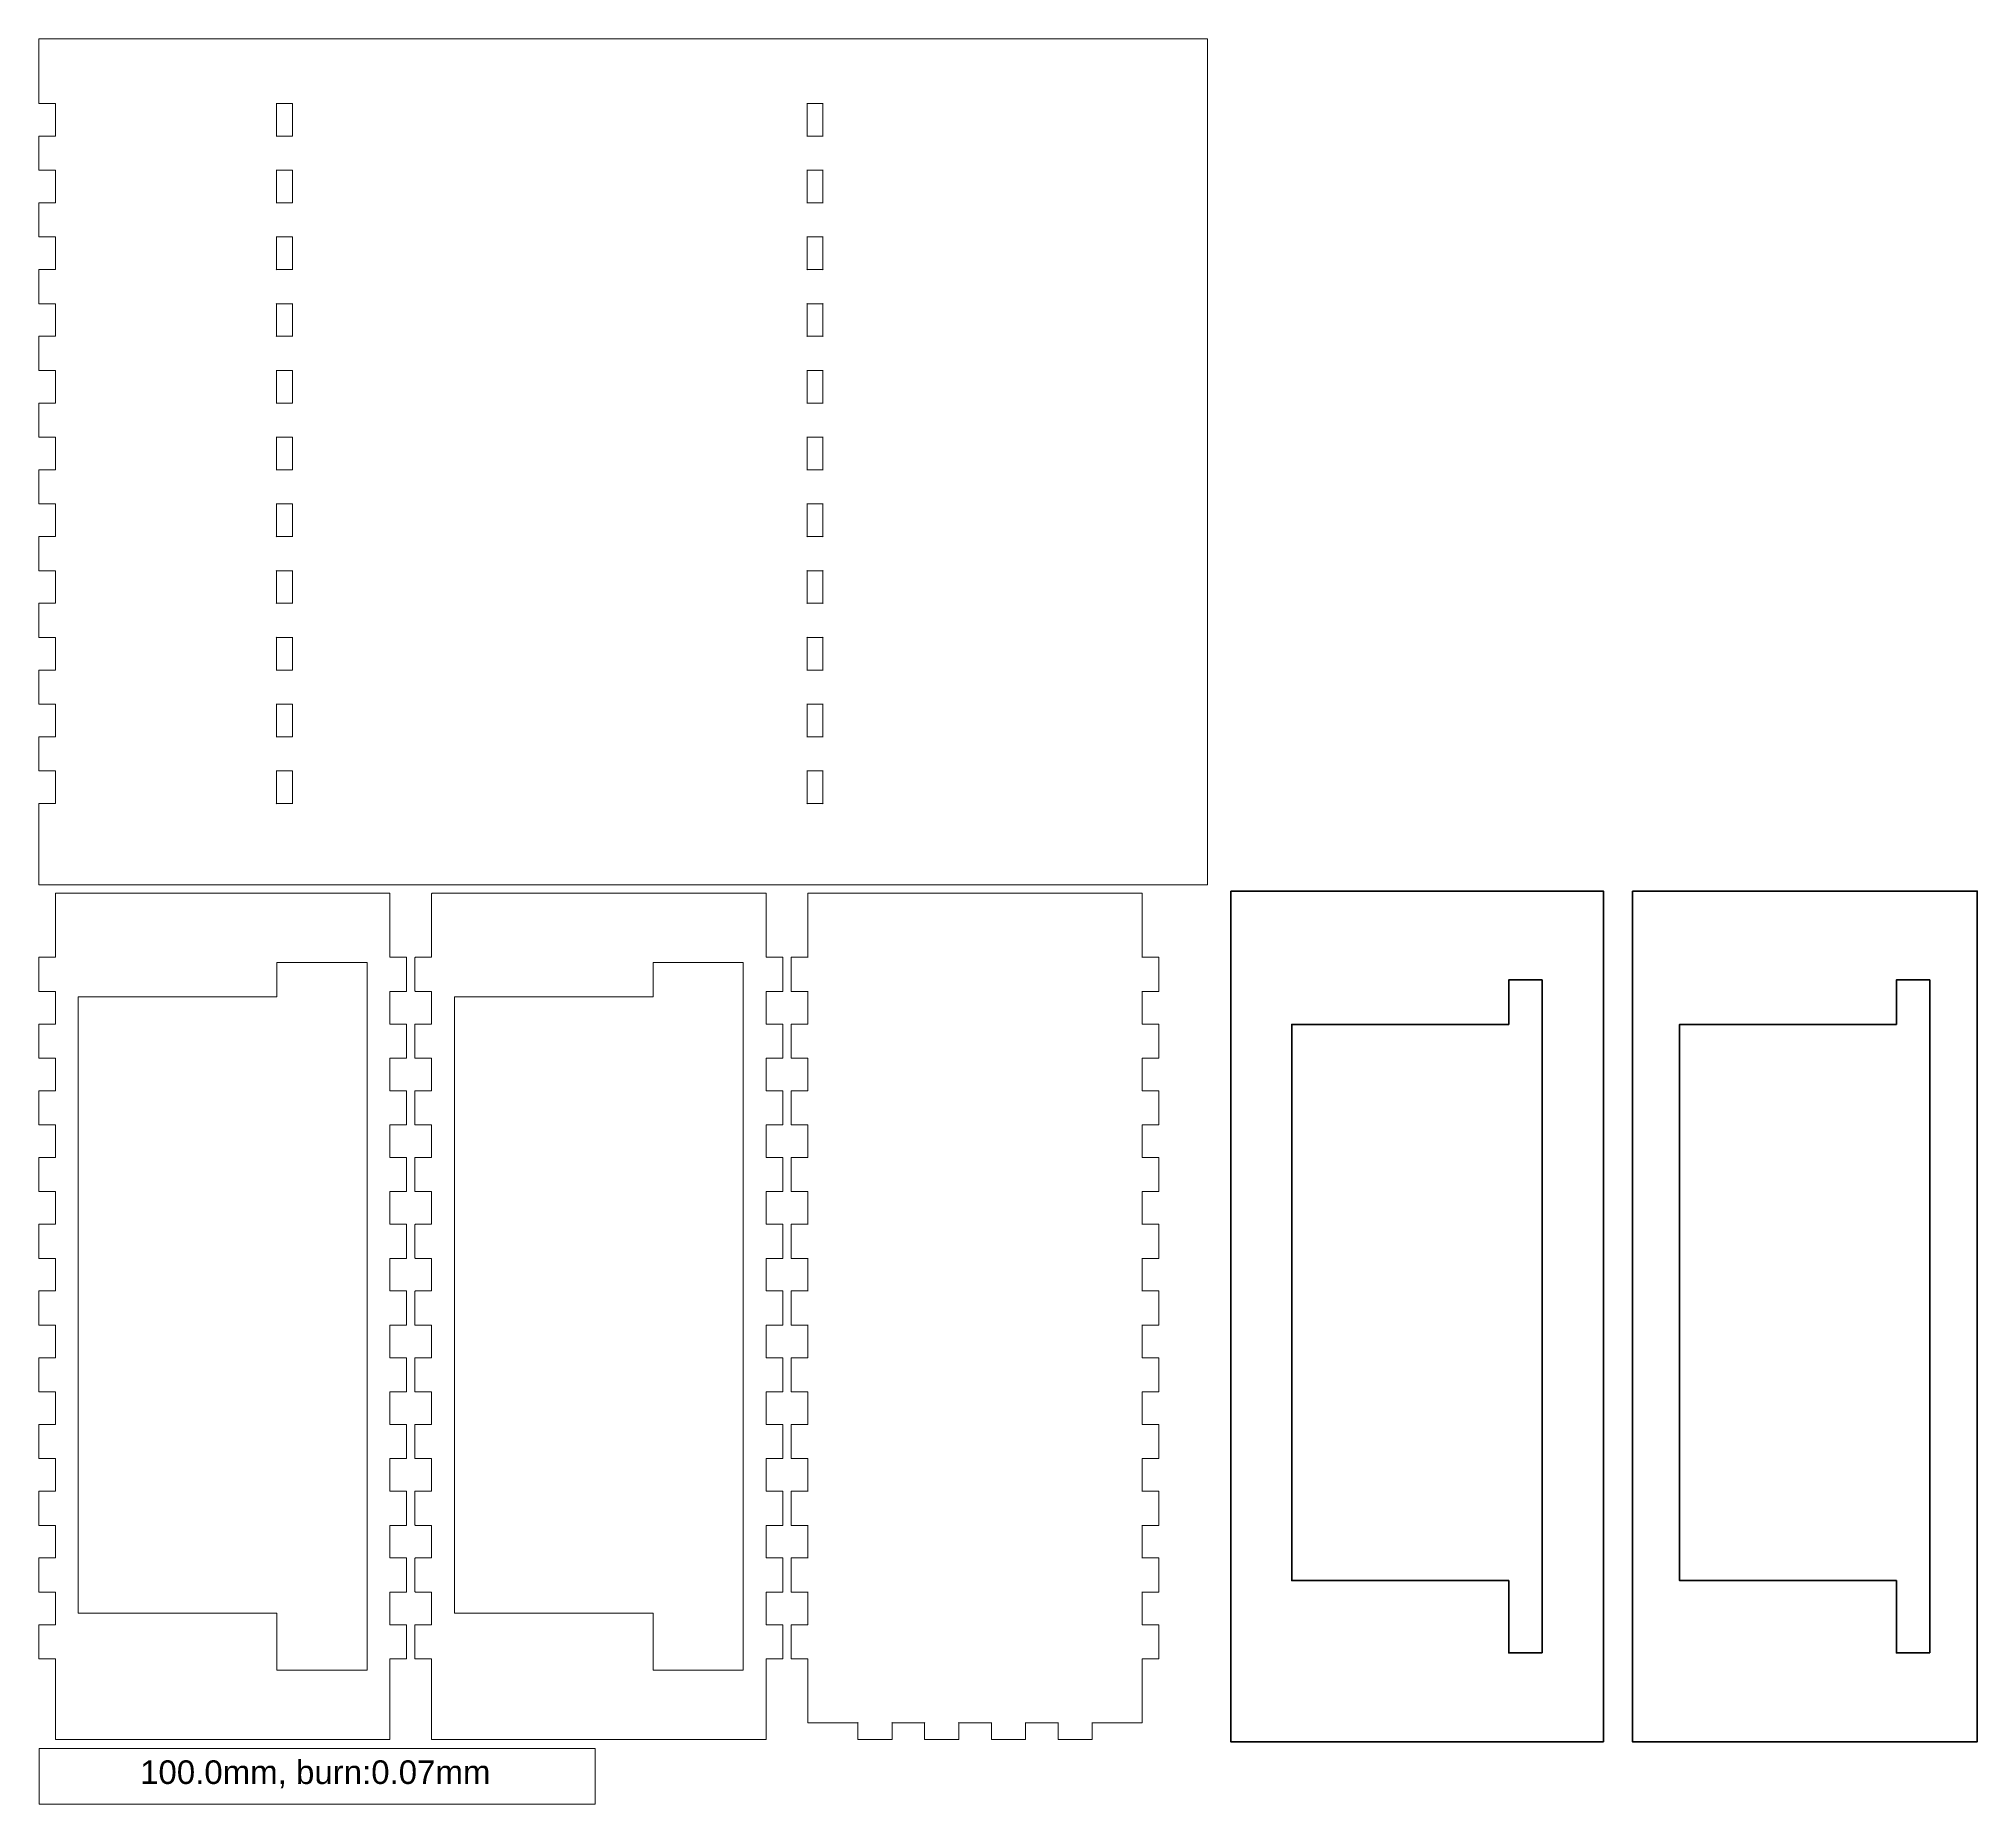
# Model space of a CAD drawing. Header units: millimetres. Extents: x 10 to 359, y 10 to 327.
import ezdxf

# ---------------------------------------------------------------- set-up
doc = ezdxf.new("R2010")
doc.units = ezdxf.units.MM
doc.header["$MEASUREMENT"] = 0
doc.layers.add('Layer 1', color=7, linetype='Continuous', lineweight=0)

# ---------------------------------------------------------------- blocks, each defined once
blk = doc.blocks.new('Block_0')
at = {"layer": 'Layer 1', "color": 18, "lineweight": 15, "true_color": 0x000000}
blk.add_open_spline([(10.07, 10), (10.07, 10), (110.07, 10), (110.07, 10), (110.07, 10), (110.07, 20), (110.07, 20), (110.07, 20), (10.07, 20), (10.07, 20), (10.07, 20), (10.07, 10), (10.07, 10)], degree=3, knots=[0, 0, 0, 0, 1, 1, 1, 2, 2, 2, 3, 3, 3, 4, 4, 4, 4], dxfattribs=at)
at = {"layer": 'Layer 1', "insert": (28.22, 12.85), "char_height": 0.2, "attachment_point": 7}
blk.add_mtext('\\C1;\\c255;\\FArial|b0|i0|c1;\\H4.248000;\\W1.000000;100.0mm, burn:0.07mm', dxfattribs=at)
blk = doc.blocks.new('Block_1')
at = {"layer": 'Layer 1', "color": 18, "lineweight": 15, "true_color": 0x000000}
blk.add_open_spline([(220.07, 327.42), (220.07, 327.42), (217.07, 327.42), (217.07, 327.42), (217.07, 327.42), (151.07, 327.42), (151.07, 327.42), (151.07, 327.42), (148.07, 327.42), (148.07, 327.42), (148.07, 327.42), (55.67, 327.42), (55.67, 327.42), (55.67, 327.42), (52.67, 327.42), (52.67, 327.42), (52.67, 327.42), (13.07, 327.42), (13.07, 327.42), (13.07, 327.42), (10.07, 327.42), (10.07, 327.42), (10.03, 327.42), (10, 327.39), (10, 327.35), (10, 327.35), (10, 315.85), (10, 315.85), (10, 315.81), (10.03, 315.78), (10.07, 315.78), (10.07, 315.78), (13, 315.78), (13, 315.78), (13, 315.78), (13, 309.92), (13, 309.92), (13, 309.92), (10.07, 309.92), (10.07, 309.92), (10.03, 309.92), (10, 309.89), (10, 309.85), (10, 309.85), (10, 303.85), (10, 303.85), (10, 303.81), (10.03, 303.78), (10.07, 303.78), (10.07, 303.78), (13, 303.78), (13, 303.78), (13, 303.78), (13, 297.92), (13, 297.92), (13, 297.92), (10.07, 297.92), (10.07, 297.92), (10.03, 297.92), (10, 297.89), (10, 297.85), (10, 297.85), (10, 291.85), (10, 291.85), (10, 291.81), (10.03, 291.78), (10.07, 291.78), (10.07, 291.78), (13, 291.78), (13, 291.78), (13, 291.78), (13, 285.92), (13, 285.92), (13, 285.92), (10.07, 285.92), (10.07, 285.92), (10.03, 285.92), (10, 285.89), (10, 285.85), (10, 285.85), (10, 279.85), (10, 279.85), (10, 279.81), (10.03, 279.78), (10.07, 279.78), (10.07, 279.78), (13, 279.78), (13, 279.78), (13, 279.78), (13, 273.92), (13, 273.92), (13, 273.92), (10.07, 273.92), (10.07, 273.92), (10.03, 273.92), (10, 273.89), (10, 273.85), (10, 273.85), (10, 267.85), (10, 267.85), (10, 267.81), (10.03, 267.78), (10.07, 267.78), (10.07, 267.78), (13, 267.78), (13, 267.78), (13, 267.78), (13, 261.92), (13, 261.92), (13, 261.92), (10.07, 261.92), (10.07, 261.92), (10.03, 261.92), (10, 261.89), (10, 261.85), (10, 261.85), (10, 255.85), (10, 255.85), (10, 255.81), (10.03, 255.78), (10.07, 255.78), (10.07, 255.78), (13, 255.78), (13, 255.78), (13, 255.78), (13, 249.92), (13, 249.92), (13, 249.92), (10.07, 249.92), (10.07, 249.92), (10.03, 249.92), (10, 249.89), (10, 249.85), (10, 249.85), (10, 243.85), (10, 243.85), (10, 243.81), (10.03, 243.78), (10.07, 243.78), (10.07, 243.78), (13, 243.78), (13, 243.78), (13, 243.78), (13, 237.92), (13, 237.92), (13, 237.92), (10.07, 237.92), (10.07, 237.92), (10.03, 237.92), (10, 237.89), (10, 237.85), (10, 237.85), (10, 231.85), (10, 231.85), (10, 231.81), (10.03, 231.78), (10.07, 231.78), (10.07, 231.78), (13, 231.78), (13, 231.78), (13, 231.78), (13, 225.92), (13, 225.92), (13, 225.92), (10.07, 225.92), (10.07, 225.92), (10.03, 225.92), (10, 225.89), (10, 225.85), (10, 225.85), (10, 219.85), (10, 219.85), (10, 219.81), (10.03, 219.78), (10.07, 219.78), (10.07, 219.78), (13, 219.78), (13, 219.78), (13, 219.78), (13, 213.92), (13, 213.92), (13, 213.92), (10.07, 213.92), (10.07, 213.92), (10.03, 213.92), (10, 213.89), (10, 213.85), (10, 213.85), (10, 207.85), (10, 207.85), (10, 207.81), (10.03, 207.78), (10.07, 207.78), (10.07, 207.78), (13, 207.78), (13, 207.78), (13, 207.78), (13, 201.92), (13, 201.92), (13, 201.92), (10.07, 201.92), (10.07, 201.92), (10.03, 201.92), (10, 201.89), (10, 201.85), (10, 201.85), (10, 195.85), (10, 195.85), (10, 195.81), (10.03, 195.78), (10.07, 195.78), (10.07, 195.78), (13, 195.78), (13, 195.78), (13, 195.78), (13, 189.92), (13, 189.92), (13, 189.92), (10.07, 189.92), (10.07, 189.92), (10.03, 189.92), (10, 189.89), (10, 189.85), (10, 189.85), (10, 183.81), (10, 183.81), (10, 183.81), (10, 178.35), (10, 178.35), (10, 178.35), (10, 175.28), (10, 175.28), (10, 175.28), (23.87, 175.28), (23.87, 175.28), (23.87, 175.28), (29.87, 175.28), (29.87, 175.28), (29.87, 175.28), (35.87, 175.28), (35.87, 175.28), (35.87, 175.28), (41.87, 175.28), (41.87, 175.28), (41.87, 175.28), (62.87, 175.28), (62.87, 175.28), (62.87, 175.28), (68.87, 175.28), (68.87, 175.28), (68.87, 175.28), (74.87, 175.28), (74.87, 175.28), (74.87, 175.28), (80.87, 175.28), (80.87, 175.28), (80.87, 175.28), (86.87, 175.28), (86.87, 175.28), (86.87, 175.28), (92.87, 175.28), (92.87, 175.28), (92.87, 175.28), (98.87, 175.28), (98.87, 175.28), (98.87, 175.28), (104.87, 175.28), (104.87, 175.28), (104.87, 175.28), (110.87, 175.28), (110.87, 175.28), (110.87, 175.28), (116.87, 175.28), (116.87, 175.28), (116.87, 175.28), (122.87, 175.28), (122.87, 175.28), (122.87, 175.28), (128.87, 175.28), (128.87, 175.28), (128.87, 175.28), (134.87, 175.28), (134.87, 175.28), (134.87, 175.28), (140.87, 175.28), (140.87, 175.28), (140.87, 175.28), (157.07, 175.28), (157.07, 175.28), (157.07, 175.28), (163.07, 175.28), (163.07, 175.28), (163.07, 175.28), (169.07, 175.28), (169.07, 175.28), (169.07, 175.28), (175.07, 175.28), (175.07, 175.28), (175.07, 175.28), (181.07, 175.28), (181.07, 175.28), (181.07, 175.28), (187.07, 175.28), (187.07, 175.28), (187.07, 175.28), (193.07, 175.28), (193.07, 175.28), (193.07, 175.28), (199.07, 175.28), (199.07, 175.28), (199.07, 175.28), (205.07, 175.28), (205.07, 175.28), (205.07, 175.28), (211.07, 175.28), (211.07, 175.28), (211.07, 175.28), (220.14, 175.28), (220.14, 175.28), (220.14, 175.28), (220.14, 178.35), (220.14, 178.35), (220.14, 178.35), (220.14, 183.81), (220.14, 183.81), (220.14, 183.81), (220.14, 189.85), (220.14, 189.85), (220.14, 189.85), (220.14, 195.85), (220.14, 195.85), (220.14, 195.85), (220.14, 201.85), (220.14, 201.85), (220.14, 201.85), (220.14, 207.85), (220.14, 207.85), (220.14, 207.85), (220.14, 213.85), (220.14, 213.85), (220.14, 213.85), (220.14, 219.85), (220.14, 219.85), (220.14, 219.85), (220.14, 225.85), (220.14, 225.85), (220.14, 225.85), (220.14, 231.85), (220.14, 231.85), (220.14, 231.85), (220.14, 237.85), (220.14, 237.85), (220.14, 237.85), (220.14, 243.85), (220.14, 243.85), (220.14, 243.85), (220.14, 249.85), (220.14, 249.85), (220.14, 249.85), (220.14, 255.85), (220.14, 255.85), (220.14, 255.85), (220.14, 261.85), (220.14, 261.85), (220.14, 261.85), (220.14, 267.85), (220.14, 267.85), (220.14, 267.85), (220.14, 273.85), (220.14, 273.85), (220.14, 273.85), (220.14, 279.85), (220.14, 279.85), (220.14, 279.85), (220.14, 285.85), (220.14, 285.85), (220.14, 285.85), (220.14, 291.85), (220.14, 291.85), (220.14, 291.85), (220.14, 297.85), (220.14, 297.85), (220.14, 297.85), (220.14, 303.85), (220.14, 303.85), (220.14, 303.85), (220.14, 309.85), (220.14, 309.85), (220.14, 309.85), (220.14, 315.85), (220.14, 315.85), (220.14, 315.85), (220.14, 321.08), (220.14, 321.08), (220.14, 321.08), (220.14, 327.35), (220.14, 327.35), (220.14, 327.39), (220.11, 327.42), (220.07, 327.42)], degree=3, knots=[0, 0, 0, 0, 1, 1, 1, 2, 2, 2, 3, 3, 3, 4, 4, 4, 5, 5, 5, 6, 6, 6, 7, 7, 7, 8, 8, 8, 9, 9, 9, 10, 10, 10, 11, 11, 11, 12, 12, 12, 13, 13, 13, 14, 14, 14, 15, 15, 15, 16, 16, 16, 17, 17, 17, 18, 18, 18, 19, 19, 19, 20, 20, 20, 21, 21, 21, 22, 22, 22, 23, 23, 23, 24, 24, 24, 25, 25, 25, 26, 26, 26, 27, 27, 27, 28, 28, 28, 29, 29, 29, 30, 30, 30, 31, 31, 31, 32, 32, 32, 33, 33, 33, 34, 34, 34, 35, 35, 35, 36, 36, 36, 37, 37, 37, 38, 38, 38, 39, 39, 39, 40, 40, 40, 41, 41, 41, 42, 42, 42, 43, 43, 43, 44, 44, 44, 45, 45, 45, 46, 46, 46, 47, 47, 47, 48, 48, 48, 49, 49, 49, 50, 50, 50, 51, 51, 51, 52, 52, 52, 53, 53, 53, 54, 54, 54, 55, 55, 55, 56, 56, 56, 57, 57, 57, 58, 58, 58, 59, 59, 59, 60, 60, 60, 61, 61, 61, 62, 62, 62, 63, 63, 63, 64, 64, 64, 65, 65, 65, 66, 66, 66, 67, 67, 67, 68, 68, 68, 69, 69, 69, 70, 70, 70, 71, 71, 71, 72, 72, 72, 73, 73, 73, 74, 74, 74, 75, 75, 75, 76, 76, 76, 77, 77, 77, 78, 78, 78, 79, 79, 79, 80, 80, 80, 81, 81, 81, 82, 82, 82, 83, 83, 83, 84, 84, 84, 85, 85, 85, 86, 86, 86, 87, 87, 87, 88, 88, 88, 89, 89, 89, 90, 90, 90, 91, 91, 91, 92, 92, 92, 93, 93, 93, 94, 94, 94, 95, 95, 95, 96, 96, 96, 97, 97, 97, 98, 98, 98, 99, 99, 99, 100, 100, 100, 101, 101, 101, 102, 102, 102, 103, 103, 103, 104, 104, 104, 105, 105, 105, 106, 106, 106, 107, 107, 107, 108, 108, 108, 109, 109, 109, 110, 110, 110, 111, 111, 111, 112, 112, 112, 113, 113, 113, 114, 114, 114, 115, 115, 115, 116, 116, 116, 117, 117, 117, 118, 118, 118, 119, 119, 119, 120, 120, 120, 121, 121, 121, 122, 122, 122, 123, 123, 123, 124, 124, 124, 125, 125, 125, 126, 126, 126, 127, 127, 127, 128, 128, 128, 129, 129, 129, 130, 130, 130, 131, 131, 131, 132, 132, 132, 133, 133, 133, 133], dxfattribs=at)
at = {"layer": 'Layer 1', "color": 5, "lineweight": 15, "true_color": 0x0000ff}
for points in [[(55.6, 312.85), (55.6, 312.85), (55.6, 309.92), (55.6, 309.92), (55.6, 309.85), (55.67, 309.92), (55.6, 309.92), (55.6, 309.92), (52.74, 309.92), (52.74, 309.92), (52.67, 309.92), (52.74, 309.85), (52.74, 309.92), (52.74, 309.92), (52.74, 315.78), (52.74, 315.78), (52.74, 315.85), (52.67, 315.78), (52.74, 315.78), (52.74, 315.78), (55.6, 315.78), (55.6, 315.78), (55.67, 315.78), (55.6, 315.85), (55.6, 315.78), (55.6, 315.78), (55.6, 312.85), (55.6, 312.85)], [(151, 312.85), (151, 312.85), (151, 309.92), (151, 309.92), (151, 309.85), (151.07, 309.92), (151, 309.92), (151, 309.92), (148.14, 309.92), (148.14, 309.92), (148.07, 309.92), (148.14, 309.85), (148.14, 309.92), (148.14, 309.92), (148.14, 315.78), (148.14, 315.78), (148.14, 315.85), (148.07, 315.78), (148.14, 315.78), (148.14, 315.78), (151, 315.78), (151, 315.78), (151.07, 315.78), (151, 315.85), (151, 315.78), (151, 315.78), (151, 312.85), (151, 312.85)], [(55.6, 300.85), (55.6, 300.85), (55.6, 297.92), (55.6, 297.92), (55.6, 297.85), (55.67, 297.92), (55.6, 297.92), (55.6, 297.92), (52.74, 297.92), (52.74, 297.92), (52.67, 297.92), (52.74, 297.85), (52.74, 297.92), (52.74, 297.92), (52.74, 303.78), (52.74, 303.78), (52.74, 303.85), (52.67, 303.78), (52.74, 303.78), (52.74, 303.78), (55.6, 303.78), (55.6, 303.78), (55.67, 303.78), (55.6, 303.85), (55.6, 303.78), (55.6, 303.78), (55.6, 300.85), (55.6, 300.85)], [(151, 300.85), (151, 300.85), (151, 297.92), (151, 297.92), (151, 297.85), (151.07, 297.92), (151, 297.92), (151, 297.92), (148.14, 297.92), (148.14, 297.92), (148.07, 297.92), (148.14, 297.85), (148.14, 297.92), (148.14, 297.92), (148.14, 303.78), (148.14, 303.78), (148.14, 303.85), (148.07, 303.78), (148.14, 303.78), (148.14, 303.78), (151, 303.78), (151, 303.78), (151.07, 303.78), (151, 303.85), (151, 303.78), (151, 303.78), (151, 300.85), (151, 300.85)], [(55.6, 288.85), (55.6, 288.85), (55.6, 285.92), (55.6, 285.92), (55.6, 285.85), (55.67, 285.92), (55.6, 285.92), (55.6, 285.92), (52.74, 285.92), (52.74, 285.92), (52.67, 285.92), (52.74, 285.85), (52.74, 285.92), (52.74, 285.92), (52.74, 291.78), (52.74, 291.78), (52.74, 291.85), (52.67, 291.78), (52.74, 291.78), (52.74, 291.78), (55.6, 291.78), (55.6, 291.78), (55.67, 291.78), (55.6, 291.85), (55.6, 291.78), (55.6, 291.78), (55.6, 288.85), (55.6, 288.85)], [(151, 288.85), (151, 288.85), (151, 285.92), (151, 285.92), (151, 285.85), (151.07, 285.92), (151, 285.92), (151, 285.92), (148.14, 285.92), (148.14, 285.92), (148.07, 285.92), (148.14, 285.85), (148.14, 285.92), (148.14, 285.92), (148.14, 291.78), (148.14, 291.78), (148.14, 291.85), (148.07, 291.78), (148.14, 291.78), (148.14, 291.78), (151, 291.78), (151, 291.78), (151.07, 291.78), (151, 291.85), (151, 291.78), (151, 291.78), (151, 288.85), (151, 288.85)], [(55.6, 276.85), (55.6, 276.85), (55.6, 273.92), (55.6, 273.92), (55.6, 273.85), (55.67, 273.92), (55.6, 273.92), (55.6, 273.92), (52.74, 273.92), (52.74, 273.92), (52.67, 273.92), (52.74, 273.85), (52.74, 273.92), (52.74, 273.92), (52.74, 279.78), (52.74, 279.78), (52.74, 279.85), (52.67, 279.78), (52.74, 279.78), (52.74, 279.78), (55.6, 279.78), (55.6, 279.78), (55.67, 279.78), (55.6, 279.85), (55.6, 279.78), (55.6, 279.78), (55.6, 276.85), (55.6, 276.85)], [(151, 276.85), (151, 276.85), (151, 273.92), (151, 273.92), (151, 273.85), (151.07, 273.92), (151, 273.92), (151, 273.92), (148.14, 273.92), (148.14, 273.92), (148.07, 273.92), (148.14, 273.85), (148.14, 273.92), (148.14, 273.92), (148.14, 279.78), (148.14, 279.78), (148.14, 279.85), (148.07, 279.78), (148.14, 279.78), (148.14, 279.78), (151, 279.78), (151, 279.78), (151.07, 279.78), (151, 279.85), (151, 279.78), (151, 279.78), (151, 276.85), (151, 276.85)], [(55.6, 264.85), (55.6, 264.85), (55.6, 261.92), (55.6, 261.92), (55.6, 261.85), (55.67, 261.92), (55.6, 261.92), (55.6, 261.92), (52.74, 261.92), (52.74, 261.92), (52.67, 261.92), (52.74, 261.85), (52.74, 261.92), (52.74, 261.92), (52.74, 267.78), (52.74, 267.78), (52.74, 267.85), (52.67, 267.78), (52.74, 267.78), (52.74, 267.78), (55.6, 267.78), (55.6, 267.78), (55.67, 267.78), (55.6, 267.85), (55.6, 267.78), (55.6, 267.78), (55.6, 264.85), (55.6, 264.85)], [(151, 264.85), (151, 264.85), (151, 261.92), (151, 261.92), (151, 261.85), (151.07, 261.92), (151, 261.92), (151, 261.92), (148.14, 261.92), (148.14, 261.92), (148.07, 261.92), (148.14, 261.85), (148.14, 261.92), (148.14, 261.92), (148.14, 267.78), (148.14, 267.78), (148.14, 267.85), (148.07, 267.78), (148.14, 267.78), (148.14, 267.78), (151, 267.78), (151, 267.78), (151.07, 267.78), (151, 267.85), (151, 267.78), (151, 267.78), (151, 264.85), (151, 264.85)], [(55.6, 252.85), (55.6, 252.85), (55.6, 249.92), (55.6, 249.92), (55.6, 249.85), (55.67, 249.92), (55.6, 249.92), (55.6, 249.92), (52.74, 249.92), (52.74, 249.92), (52.67, 249.92), (52.74, 249.85), (52.74, 249.92), (52.74, 249.92), (52.74, 255.78), (52.74, 255.78), (52.74, 255.85), (52.67, 255.78), (52.74, 255.78), (52.74, 255.78), (55.6, 255.78), (55.6, 255.78), (55.67, 255.78), (55.6, 255.85), (55.6, 255.78), (55.6, 255.78), (55.6, 252.85), (55.6, 252.85)], [(151, 252.85), (151, 252.85), (151, 249.92), (151, 249.92), (151, 249.85), (151.07, 249.92), (151, 249.92), (151, 249.92), (148.14, 249.92), (148.14, 249.92), (148.07, 249.92), (148.14, 249.85), (148.14, 249.92), (148.14, 249.92), (148.14, 255.78), (148.14, 255.78), (148.14, 255.85), (148.07, 255.78), (148.14, 255.78), (148.14, 255.78), (151, 255.78), (151, 255.78), (151.07, 255.78), (151, 255.85), (151, 255.78), (151, 255.78), (151, 252.85), (151, 252.85)], [(55.6, 240.85), (55.6, 240.85), (55.6, 237.92), (55.6, 237.92), (55.6, 237.85), (55.67, 237.92), (55.6, 237.92), (55.6, 237.92), (52.74, 237.92), (52.74, 237.92), (52.67, 237.92), (52.74, 237.85), (52.74, 237.92), (52.74, 237.92), (52.74, 243.78), (52.74, 243.78), (52.74, 243.85), (52.67, 243.78), (52.74, 243.78), (52.74, 243.78), (55.6, 243.78), (55.6, 243.78), (55.67, 243.78), (55.6, 243.85), (55.6, 243.78), (55.6, 243.78), (55.6, 240.85), (55.6, 240.85)], [(151, 240.85), (151, 240.85), (151, 237.92), (151, 237.92), (151, 237.85), (151.07, 237.92), (151, 237.92), (151, 237.92), (148.14, 237.92), (148.14, 237.92), (148.07, 237.92), (148.14, 237.85), (148.14, 237.92), (148.14, 237.92), (148.14, 243.78), (148.14, 243.78), (148.14, 243.85), (148.07, 243.78), (148.14, 243.78), (148.14, 243.78), (151, 243.78), (151, 243.78), (151.07, 243.78), (151, 243.85), (151, 243.78), (151, 243.78), (151, 240.85), (151, 240.85)], [(55.6, 228.85), (55.6, 228.85), (55.6, 225.92), (55.6, 225.92), (55.6, 225.85), (55.67, 225.92), (55.6, 225.92), (55.6, 225.92), (52.74, 225.92), (52.74, 225.92), (52.67, 225.92), (52.74, 225.85), (52.74, 225.92), (52.74, 225.92), (52.74, 231.78), (52.74, 231.78), (52.74, 231.85), (52.67, 231.78), (52.74, 231.78), (52.74, 231.78), (55.6, 231.78), (55.6, 231.78), (55.67, 231.78), (55.6, 231.85), (55.6, 231.78), (55.6, 231.78), (55.6, 228.85), (55.6, 228.85)], [(151, 228.85), (151, 228.85), (151, 225.92), (151, 225.92), (151, 225.85), (151.07, 225.92), (151, 225.92), (151, 225.92), (148.14, 225.92), (148.14, 225.92), (148.07, 225.92), (148.14, 225.85), (148.14, 225.92), (148.14, 225.92), (148.14, 231.78), (148.14, 231.78), (148.14, 231.85), (148.07, 231.78), (148.14, 231.78), (148.14, 231.78), (151, 231.78), (151, 231.78), (151.07, 231.78), (151, 231.85), (151, 231.78), (151, 231.78), (151, 228.85), (151, 228.85)], [(55.6, 216.85), (55.6, 216.85), (55.6, 213.92), (55.6, 213.92), (55.6, 213.85), (55.67, 213.92), (55.6, 213.92), (55.6, 213.92), (52.74, 213.92), (52.74, 213.92), (52.67, 213.92), (52.74, 213.85), (52.74, 213.92), (52.74, 213.92), (52.74, 219.78), (52.74, 219.78), (52.74, 219.85), (52.67, 219.78), (52.74, 219.78), (52.74, 219.78), (55.6, 219.78), (55.6, 219.78), (55.67, 219.78), (55.6, 219.85), (55.6, 219.78), (55.6, 219.78), (55.6, 216.85), (55.6, 216.85)], [(151, 216.85), (151, 216.85), (151, 213.92), (151, 213.92), (151, 213.85), (151.07, 213.92), (151, 213.92), (151, 213.92), (148.14, 213.92), (148.14, 213.92), (148.07, 213.92), (148.14, 213.85), (148.14, 213.92), (148.14, 213.92), (148.14, 219.78), (148.14, 219.78), (148.14, 219.85), (148.07, 219.78), (148.14, 219.78), (148.14, 219.78), (151, 219.78), (151, 219.78), (151.07, 219.78), (151, 219.85), (151, 219.78), (151, 219.78), (151, 216.85), (151, 216.85)], [(55.6, 204.85), (55.6, 204.85), (55.6, 201.92), (55.6, 201.92), (55.6, 201.85), (55.67, 201.92), (55.6, 201.92), (55.6, 201.92), (52.74, 201.92), (52.74, 201.92), (52.67, 201.92), (52.74, 201.85), (52.74, 201.92), (52.74, 201.92), (52.74, 207.78), (52.74, 207.78), (52.74, 207.85), (52.67, 207.78), (52.74, 207.78), (52.74, 207.78), (55.6, 207.78), (55.6, 207.78), (55.67, 207.78), (55.6, 207.85), (55.6, 207.78), (55.6, 207.78), (55.6, 204.85), (55.6, 204.85)], [(151, 204.85), (151, 204.85), (151, 201.92), (151, 201.92), (151, 201.85), (151.07, 201.92), (151, 201.92), (151, 201.92), (148.14, 201.92), (148.14, 201.92), (148.07, 201.92), (148.14, 201.85), (148.14, 201.92), (148.14, 201.92), (148.14, 207.78), (148.14, 207.78), (148.14, 207.85), (148.07, 207.78), (148.14, 207.78), (148.14, 207.78), (151, 207.78), (151, 207.78), (151.07, 207.78), (151, 207.85), (151, 207.78), (151, 207.78), (151, 204.85), (151, 204.85)], [(55.6, 192.85), (55.6, 192.85), (55.6, 189.92), (55.6, 189.92), (55.6, 189.85), (55.67, 189.92), (55.6, 189.92), (55.6, 189.92), (52.74, 189.92), (52.74, 189.92), (52.67, 189.92), (52.74, 189.85), (52.74, 189.92), (52.74, 189.92), (52.74, 195.78), (52.74, 195.78), (52.74, 195.85), (52.67, 195.78), (52.74, 195.78), (52.74, 195.78), (55.6, 195.78), (55.6, 195.78), (55.67, 195.78), (55.6, 195.85), (55.6, 195.78), (55.6, 195.78), (55.6, 192.85), (55.6, 192.85)], [(151, 192.85), (151, 192.85), (151, 189.92), (151, 189.92), (151, 189.85), (151.07, 189.92), (151, 189.92), (151, 189.92), (148.14, 189.92), (148.14, 189.92), (148.07, 189.92), (148.14, 189.85), (148.14, 189.92), (148.14, 189.92), (148.14, 195.78), (148.14, 195.78), (148.14, 195.85), (148.07, 195.78), (148.14, 195.78), (148.14, 195.78), (151, 195.78), (151, 195.78), (151.07, 195.78), (151, 195.85), (151, 195.78), (151, 195.78), (151, 192.85), (151, 192.85)]]:
    blk.add_open_spline(points, degree=3, knots=[0, 0, 0, 0, 1, 1, 1, 2, 2, 2, 3, 3, 3, 4, 4, 4, 5, 5, 5, 6, 6, 6, 7, 7, 7, 8, 8, 8, 9, 9, 9, 9], dxfattribs=at)

msp = doc.modelspace()

# ---------------------------------------------------------------- linework, layer by layer
at = {"layer": 'Layer 1', "color": 18, "lineweight": 15, "true_color": 0x000000}
for points, knots in [([(76.07, 156.14), (76.11, 156.14), (76.14, 156.17), (76.14, 156.21), (76.14, 156.21), (76.14, 162.21), (76.14, 162.21), (76.14, 162.25), (76.11, 162.28), (76.07, 162.28), (76.07, 162.28), (73.14, 162.28), (73.14, 162.28), (73.14, 162.28), (73.14, 173.71), (73.14, 173.71), (73.14, 173.75), (73.11, 173.78), (73.07, 173.78), (73.07, 173.78), (13.07, 173.78), (13.07, 173.78), (13.03, 173.78), (13, 173.75), (13, 173.71), (13, 173.71), (13, 162.28), (13, 162.28), (13, 162.28), (10.07, 162.28), (10.07, 162.28), (10.03, 162.28), (10, 162.25), (10, 162.21), (10, 162.21), (10, 156.21), (10, 156.21), (10, 156.17), (10.03, 156.14), (10.07, 156.14), (10.07, 156.14), (13, 156.14), (13, 156.14), (13, 156.14), (13, 150.28), (13, 150.28), (13, 150.28), (10.07, 150.28), (10.07, 150.28), (10.03, 150.28), (10, 150.25), (10, 150.21), (10, 150.21), (10, 144.21), (10, 144.21), (10, 144.17), (10.03, 144.14), (10.07, 144.14), (10.07, 144.14), (13, 144.14), (13, 144.14), (13, 144.14), (13, 138.28), (13, 138.28), (13, 138.28), (10.07, 138.28), (10.07, 138.28), (10.03, 138.28), (10, 138.25), (10, 138.21), (10, 138.21), (10, 132.21), (10, 132.21), (10, 132.17), (10.03, 132.14), (10.07, 132.14), (10.07, 132.14), (13, 132.14), (13, 132.14), (13, 132.14), (13, 126.28), (13, 126.28), (13, 126.28), (10.07, 126.28), (10.07, 126.28), (10.03, 126.28), (10, 126.25), (10, 126.21), (10, 126.21), (10, 120.21), (10, 120.21), (10, 120.17), (10.03, 120.14), (10.07, 120.14), (10.07, 120.14), (13, 120.14), (13, 120.14), (13, 120.14), (13, 114.28), (13, 114.28), (13, 114.28), (10.07, 114.28), (10.07, 114.28), (10.03, 114.28), (10, 114.25), (10, 114.21), (10, 114.21), (10, 108.21), (10, 108.21), (10, 108.17), (10.03, 108.14), (10.07, 108.14), (10.07, 108.14), (13, 108.14), (13, 108.14), (13, 108.14), (13, 102.28), (13, 102.28), (13, 102.28), (10.07, 102.28), (10.07, 102.28), (10.03, 102.28), (10, 102.25), (10, 102.21), (10, 102.21), (10, 96.21), (10, 96.21), (10, 96.17), (10.03, 96.14), (10.07, 96.14), (10.07, 96.14), (13, 96.14), (13, 96.14), (13, 96.14), (13, 90.28), (13, 90.28), (13, 90.28), (10.07, 90.28), (10.07, 90.28), (10.03, 90.28), (10, 90.25), (10, 90.21), (10, 90.21), (10, 84.21), (10, 84.21), (10, 84.17), (10.03, 84.14), (10.07, 84.14), (10.07, 84.14), (13, 84.14), (13, 84.14), (13, 84.14), (13, 78.28), (13, 78.28), (13, 78.28), (10.07, 78.28), (10.07, 78.28), (10.03, 78.28), (10, 78.25), (10, 78.21), (10, 78.21), (10, 72.21), (10, 72.21), (10, 72.17), (10.03, 72.14), (10.07, 72.14), (10.07, 72.14), (13, 72.14), (13, 72.14), (13, 72.14), (13, 66.28), (13, 66.28), (13, 66.28), (10.07, 66.28), (10.07, 66.28), (10.03, 66.28), (10, 66.25), (10, 66.21), (10, 66.21), (10, 60.21), (10, 60.21), (10, 60.17), (10.03, 60.14), (10.07, 60.14), (10.07, 60.14), (13, 60.14), (13, 60.14), (13, 60.14), (13, 54.28), (13, 54.28), (13, 54.28), (10.07, 54.28), (10.07, 54.28), (10.03, 54.28), (10, 54.25), (10, 54.21), (10, 54.21), (10, 48.21), (10, 48.21), (10, 48.17), (10.03, 48.14), (10.07, 48.14), (10.07, 48.14), (13, 48.14), (13, 48.14), (13, 48.14), (13, 42.28), (13, 42.28), (13, 42.28), (10.07, 42.28), (10.07, 42.28), (10.03, 42.28), (10, 42.25), (10, 42.21), (10, 42.21), (10, 36.21), (10, 36.21), (10, 36.17), (10.03, 36.14), (10.07, 36.14), (10.07, 36.14), (13, 36.14), (13, 36.14), (13, 36.14), (13, 21.64), (13, 21.64), (13, 21.64), (73.14, 21.64), (73.14, 21.64), (73.14, 21.64), (73.14, 36.14), (73.14, 36.14), (73.14, 36.14), (76.07, 36.14), (76.07, 36.14), (76.11, 36.14), (76.14, 36.17), (76.14, 36.21), (76.14, 36.21), (76.14, 42.21), (76.14, 42.21), (76.14, 42.25), (76.11, 42.28), (76.07, 42.28), (76.07, 42.28), (73.14, 42.28), (73.14, 42.28), (73.14, 42.28), (73.14, 48.14), (73.14, 48.14), (73.14, 48.14), (76.07, 48.14), (76.07, 48.14), (76.11, 48.14), (76.14, 48.17), (76.14, 48.21), (76.14, 48.21), (76.14, 54.21), (76.14, 54.21), (76.14, 54.25), (76.11, 54.28), (76.07, 54.28), (76.07, 54.28), (73.14, 54.28), (73.14, 54.28), (73.14, 54.28), (73.14, 60.14), (73.14, 60.14), (73.14, 60.14), (76.07, 60.14), (76.07, 60.14), (76.11, 60.14), (76.14, 60.17), (76.14, 60.21), (76.14, 60.21), (76.14, 66.21), (76.14, 66.21), (76.14, 66.25), (76.11, 66.28), (76.07, 66.28), (76.07, 66.28), (73.14, 66.28), (73.14, 66.28), (73.14, 66.28), (73.14, 72.14), (73.14, 72.14), (73.14, 72.14), (76.07, 72.14), (76.07, 72.14), (76.11, 72.14), (76.14, 72.17), (76.14, 72.21), (76.14, 72.21), (76.14, 78.21), (76.14, 78.21), (76.14, 78.25), (76.11, 78.28), (76.07, 78.28), (76.07, 78.28), (73.14, 78.28), (73.14, 78.28), (73.14, 78.28), (73.14, 84.14), (73.14, 84.14), (73.14, 84.14), (76.07, 84.14), (76.07, 84.14), (76.11, 84.14), (76.14, 84.17), (76.14, 84.21), (76.14, 84.21), (76.14, 90.21), (76.14, 90.21), (76.14, 90.25), (76.11, 90.28), (76.07, 90.28), (76.07, 90.28), (73.14, 90.28), (73.14, 90.28), (73.14, 90.28), (73.14, 96.14), (73.14, 96.14), (73.14, 96.14), (76.07, 96.14), (76.07, 96.14), (76.11, 96.14), (76.14, 96.17), (76.14, 96.21), (76.14, 96.21), (76.14, 102.21), (76.14, 102.21), (76.14, 102.25), (76.11, 102.28), (76.07, 102.28), (76.07, 102.28), (73.14, 102.28), (73.14, 102.28), (73.14, 102.28), (73.14, 108.14), (73.14, 108.14), (73.14, 108.14), (76.07, 108.14), (76.07, 108.14), (76.11, 108.14), (76.14, 108.17), (76.14, 108.21), (76.14, 108.21), (76.14, 114.21), (76.14, 114.21), (76.14, 114.25), (76.11, 114.28), (76.07, 114.28), (76.07, 114.28), (73.14, 114.28), (73.14, 114.28), (73.14, 114.28), (73.14, 120.14), (73.14, 120.14), (73.14, 120.14), (76.07, 120.14), (76.07, 120.14), (76.11, 120.14), (76.14, 120.17), (76.14, 120.21), (76.14, 120.21), (76.14, 126.21), (76.14, 126.21), (76.14, 126.25), (76.11, 126.28), (76.07, 126.28), (76.07, 126.28), (73.14, 126.28), (73.14, 126.28), (73.14, 126.28), (73.14, 132.14), (73.14, 132.14), (73.14, 132.14), (76.07, 132.14), (76.07, 132.14), (76.11, 132.14), (76.14, 132.17), (76.14, 132.21), (76.14, 132.21), (76.14, 138.21), (76.14, 138.21), (76.14, 138.25), (76.11, 138.28), (76.07, 138.28), (76.07, 138.28), (73.14, 138.28), (73.14, 138.28), (73.14, 138.28), (73.14, 144.14), (73.14, 144.14), (73.14, 144.14), (76.07, 144.14), (76.07, 144.14), (76.11, 144.14), (76.14, 144.17), (76.14, 144.21), (76.14, 144.21), (76.14, 150.21), (76.14, 150.21), (76.14, 150.25), (76.11, 150.28), (76.07, 150.28), (76.07, 150.28), (73.14, 150.28), (73.14, 150.28), (73.14, 150.28), (73.14, 156.14), (73.14, 156.14), (73.14, 156.14), (76.07, 156.14), (76.07, 156.14)], [0, 0, 0, 0, 1, 1, 1, 2, 2, 2, 3, 3, 3, 4, 4, 4, 5, 5, 5, 6, 6, 6, 7, 7, 7, 8, 8, 8, 9, 9, 9, 10, 10, 10, 11, 11, 11, 12, 12, 12, 13, 13, 13, 14, 14, 14, 15, 15, 15, 16, 16, 16, 17, 17, 17, 18, 18, 18, 19, 19, 19, 20, 20, 20, 21, 21, 21, 22, 22, 22, 23, 23, 23, 24, 24, 24, 25, 25, 25, 26, 26, 26, 27, 27, 27, 28, 28, 28, 29, 29, 29, 30, 30, 30, 31, 31, 31, 32, 32, 32, 33, 33, 33, 34, 34, 34, 35, 35, 35, 36, 36, 36, 37, 37, 37, 38, 38, 38, 39, 39, 39, 40, 40, 40, 41, 41, 41, 42, 42, 42, 43, 43, 43, 44, 44, 44, 45, 45, 45, 46, 46, 46, 47, 47, 47, 48, 48, 48, 49, 49, 49, 50, 50, 50, 51, 51, 51, 52, 52, 52, 53, 53, 53, 54, 54, 54, 55, 55, 55, 56, 56, 56, 57, 57, 57, 58, 58, 58, 59, 59, 59, 60, 60, 60, 61, 61, 61, 62, 62, 62, 63, 63, 63, 64, 64, 64, 65, 65, 65, 66, 66, 66, 67, 67, 67, 68, 68, 68, 69, 69, 69, 70, 70, 70, 71, 71, 71, 72, 72, 72, 73, 73, 73, 74, 74, 74, 75, 75, 75, 76, 76, 76, 77, 77, 77, 78, 78, 78, 79, 79, 79, 80, 80, 80, 81, 81, 81, 82, 82, 82, 83, 83, 83, 84, 84, 84, 85, 85, 85, 86, 86, 86, 87, 87, 87, 88, 88, 88, 89, 89, 89, 90, 90, 90, 91, 91, 91, 92, 92, 92, 93, 93, 93, 94, 94, 94, 95, 95, 95, 96, 96, 96, 97, 97, 97, 98, 98, 98, 99, 99, 99, 100, 100, 100, 101, 101, 101, 102, 102, 102, 103, 103, 103, 104, 104, 104, 105, 105, 105, 106, 106, 106, 107, 107, 107, 108, 108, 108, 109, 109, 109, 110, 110, 110, 111, 111, 111, 112, 112, 112, 113, 113, 113, 114, 114, 114, 115, 115, 115, 116, 116, 116, 117, 117, 117, 118, 118, 118, 119, 119, 119, 120, 120, 120, 121, 121, 121, 122, 122, 122, 123, 123, 123, 124, 124, 124, 125, 125, 125, 126, 126, 126, 127, 127, 127, 128, 128, 128, 129, 129, 129, 130, 130, 130, 131, 131, 131, 132, 132, 132, 133, 133, 133, 134, 134, 134, 135, 135, 135, 136, 136, 136, 137, 137, 137, 138, 138, 138, 138]), ([(143.71, 156.14), (143.75, 156.14), (143.78, 156.17), (143.78, 156.21), (143.78, 156.21), (143.78, 162.21), (143.78, 162.21), (143.78, 162.25), (143.75, 162.28), (143.71, 162.28), (143.71, 162.28), (140.78, 162.28), (140.78, 162.28), (140.78, 162.28), (140.78, 173.71), (140.78, 173.71), (140.78, 173.75), (140.75, 173.78), (140.71, 173.78), (140.71, 173.78), (80.71, 173.78), (80.71, 173.78), (80.67, 173.78), (80.64, 173.75), (80.64, 173.71), (80.64, 173.71), (80.64, 162.28), (80.64, 162.28), (80.64, 162.28), (77.71, 162.28), (77.71, 162.28), (77.67, 162.28), (77.64, 162.25), (77.64, 162.21), (77.64, 162.21), (77.64, 156.21), (77.64, 156.21), (77.64, 156.17), (77.67, 156.14), (77.71, 156.14), (77.71, 156.14), (80.64, 156.14), (80.64, 156.14), (80.64, 156.14), (80.64, 150.28), (80.64, 150.28), (80.64, 150.28), (77.71, 150.28), (77.71, 150.28), (77.67, 150.28), (77.64, 150.25), (77.64, 150.21), (77.64, 150.21), (77.64, 144.21), (77.64, 144.21), (77.64, 144.17), (77.67, 144.14), (77.71, 144.14), (77.71, 144.14), (80.64, 144.14), (80.64, 144.14), (80.64, 144.14), (80.64, 138.28), (80.64, 138.28), (80.64, 138.28), (77.71, 138.28), (77.71, 138.28), (77.67, 138.28), (77.64, 138.25), (77.64, 138.21), (77.64, 138.21), (77.64, 132.21), (77.64, 132.21), (77.64, 132.17), (77.67, 132.14), (77.71, 132.14), (77.71, 132.14), (80.64, 132.14), (80.64, 132.14), (80.64, 132.14), (80.64, 126.28), (80.64, 126.28), (80.64, 126.28), (77.71, 126.28), (77.71, 126.28), (77.67, 126.28), (77.64, 126.25), (77.64, 126.21), (77.64, 126.21), (77.64, 120.21), (77.64, 120.21), (77.64, 120.17), (77.67, 120.14), (77.71, 120.14), (77.71, 120.14), (80.64, 120.14), (80.64, 120.14), (80.64, 120.14), (80.64, 114.28), (80.64, 114.28), (80.64, 114.28), (77.71, 114.28), (77.71, 114.28), (77.67, 114.28), (77.64, 114.25), (77.64, 114.21), (77.64, 114.21), (77.64, 108.21), (77.64, 108.21), (77.64, 108.17), (77.67, 108.14), (77.71, 108.14), (77.71, 108.14), (80.64, 108.14), (80.64, 108.14), (80.64, 108.14), (80.64, 102.28), (80.64, 102.28), (80.64, 102.28), (77.71, 102.28), (77.71, 102.28), (77.67, 102.28), (77.64, 102.25), (77.64, 102.21), (77.64, 102.21), (77.64, 96.21), (77.64, 96.21), (77.64, 96.17), (77.67, 96.14), (77.71, 96.14), (77.71, 96.14), (80.64, 96.14), (80.64, 96.14), (80.64, 96.14), (80.64, 90.28), (80.64, 90.28), (80.64, 90.28), (77.71, 90.28), (77.71, 90.28), (77.67, 90.28), (77.64, 90.25), (77.64, 90.21), (77.64, 90.21), (77.64, 84.21), (77.64, 84.21), (77.64, 84.17), (77.67, 84.14), (77.71, 84.14), (77.71, 84.14), (80.64, 84.14), (80.64, 84.14), (80.64, 84.14), (80.64, 78.28), (80.64, 78.28), (80.64, 78.28), (77.71, 78.28), (77.71, 78.28), (77.67, 78.28), (77.64, 78.25), (77.64, 78.21), (77.64, 78.21), (77.64, 72.21), (77.64, 72.21), (77.64, 72.17), (77.67, 72.14), (77.71, 72.14), (77.71, 72.14), (80.64, 72.14), (80.64, 72.14), (80.64, 72.14), (80.64, 66.28), (80.64, 66.28), (80.64, 66.28), (77.71, 66.28), (77.71, 66.28), (77.67, 66.28), (77.64, 66.25), (77.64, 66.21), (77.64, 66.21), (77.64, 60.21), (77.64, 60.21), (77.64, 60.17), (77.67, 60.14), (77.71, 60.14), (77.71, 60.14), (80.64, 60.14), (80.64, 60.14), (80.64, 60.14), (80.64, 54.28), (80.64, 54.28), (80.64, 54.28), (77.71, 54.28), (77.71, 54.28), (77.67, 54.28), (77.64, 54.25), (77.64, 54.21), (77.64, 54.21), (77.64, 48.21), (77.64, 48.21), (77.64, 48.17), (77.67, 48.14), (77.71, 48.14), (77.71, 48.14), (80.64, 48.14), (80.64, 48.14), (80.64, 48.14), (80.64, 42.28), (80.64, 42.28), (80.64, 42.28), (77.71, 42.28), (77.71, 42.28), (77.67, 42.28), (77.64, 42.25), (77.64, 42.21), (77.64, 42.21), (77.64, 36.21), (77.64, 36.21), (77.64, 36.17), (77.67, 36.14), (77.71, 36.14), (77.71, 36.14), (80.64, 36.14), (80.64, 36.14), (80.64, 36.14), (80.64, 21.64), (80.64, 21.64), (80.64, 21.64), (140.78, 21.64), (140.78, 21.64), (140.78, 21.64), (140.78, 36.14), (140.78, 36.14), (140.78, 36.14), (143.71, 36.14), (143.71, 36.14), (143.75, 36.14), (143.78, 36.17), (143.78, 36.21), (143.78, 36.21), (143.78, 42.21), (143.78, 42.21), (143.78, 42.25), (143.75, 42.28), (143.71, 42.28), (143.71, 42.28), (140.78, 42.28), (140.78, 42.28), (140.78, 42.28), (140.78, 48.14), (140.78, 48.14), (140.78, 48.14), (143.71, 48.14), (143.71, 48.14), (143.75, 48.14), (143.78, 48.17), (143.78, 48.21), (143.78, 48.21), (143.78, 54.21), (143.78, 54.21), (143.78, 54.25), (143.75, 54.28), (143.71, 54.28), (143.71, 54.28), (140.78, 54.28), (140.78, 54.28), (140.78, 54.28), (140.78, 60.14), (140.78, 60.14), (140.78, 60.14), (143.71, 60.14), (143.71, 60.14), (143.75, 60.14), (143.78, 60.17), (143.78, 60.21), (143.78, 60.21), (143.78, 66.21), (143.78, 66.21), (143.78, 66.25), (143.75, 66.28), (143.71, 66.28), (143.71, 66.28), (140.78, 66.28), (140.78, 66.28), (140.78, 66.28), (140.78, 72.14), (140.78, 72.14), (140.78, 72.14), (143.71, 72.14), (143.71, 72.14), (143.75, 72.14), (143.78, 72.17), (143.78, 72.21), (143.78, 72.21), (143.78, 78.21), (143.78, 78.21), (143.78, 78.25), (143.75, 78.28), (143.71, 78.28), (143.71, 78.28), (140.78, 78.28), (140.78, 78.28), (140.78, 78.28), (140.78, 84.14), (140.78, 84.14), (140.78, 84.14), (143.71, 84.14), (143.71, 84.14), (143.75, 84.14), (143.78, 84.17), (143.78, 84.21), (143.78, 84.21), (143.78, 90.21), (143.78, 90.21), (143.78, 90.25), (143.75, 90.28), (143.71, 90.28), (143.71, 90.28), (140.78, 90.28), (140.78, 90.28), (140.78, 90.28), (140.78, 96.14), (140.78, 96.14), (140.78, 96.14), (143.71, 96.14), (143.71, 96.14), (143.75, 96.14), (143.78, 96.17), (143.78, 96.21), (143.78, 96.21), (143.78, 102.21), (143.78, 102.21), (143.78, 102.25), (143.75, 102.28), (143.71, 102.28), (143.71, 102.28), (140.78, 102.28), (140.78, 102.28), (140.78, 102.28), (140.78, 108.14), (140.78, 108.14), (140.78, 108.14), (143.71, 108.14), (143.71, 108.14), (143.75, 108.14), (143.78, 108.17), (143.78, 108.21), (143.78, 108.21), (143.78, 114.21), (143.78, 114.21), (143.78, 114.25), (143.75, 114.28), (143.71, 114.28), (143.71, 114.28), (140.78, 114.28), (140.78, 114.28), (140.78, 114.28), (140.78, 120.14), (140.78, 120.14), (140.78, 120.14), (143.71, 120.14), (143.71, 120.14), (143.75, 120.14), (143.78, 120.17), (143.78, 120.21), (143.78, 120.21), (143.78, 126.21), (143.78, 126.21), (143.78, 126.25), (143.75, 126.28), (143.71, 126.28), (143.71, 126.28), (140.78, 126.28), (140.78, 126.28), (140.78, 126.28), (140.78, 132.14), (140.78, 132.14), (140.78, 132.14), (143.71, 132.14), (143.71, 132.14), (143.75, 132.14), (143.78, 132.17), (143.78, 132.21), (143.78, 132.21), (143.78, 138.21), (143.78, 138.21), (143.78, 138.25), (143.75, 138.28), (143.71, 138.28), (143.71, 138.28), (140.78, 138.28), (140.78, 138.28), (140.78, 138.28), (140.78, 144.14), (140.78, 144.14), (140.78, 144.14), (143.71, 144.14), (143.71, 144.14), (143.75, 144.14), (143.78, 144.17), (143.78, 144.21), (143.78, 144.21), (143.78, 150.21), (143.78, 150.21), (143.78, 150.25), (143.75, 150.28), (143.71, 150.28), (143.71, 150.28), (140.78, 150.28), (140.78, 150.28), (140.78, 150.28), (140.78, 156.14), (140.78, 156.14), (140.78, 156.14), (143.71, 156.14), (143.71, 156.14)], [0, 0, 0, 0, 1, 1, 1, 2, 2, 2, 3, 3, 3, 4, 4, 4, 5, 5, 5, 6, 6, 6, 7, 7, 7, 8, 8, 8, 9, 9, 9, 10, 10, 10, 11, 11, 11, 12, 12, 12, 13, 13, 13, 14, 14, 14, 15, 15, 15, 16, 16, 16, 17, 17, 17, 18, 18, 18, 19, 19, 19, 20, 20, 20, 21, 21, 21, 22, 22, 22, 23, 23, 23, 24, 24, 24, 25, 25, 25, 26, 26, 26, 27, 27, 27, 28, 28, 28, 29, 29, 29, 30, 30, 30, 31, 31, 31, 32, 32, 32, 33, 33, 33, 34, 34, 34, 35, 35, 35, 36, 36, 36, 37, 37, 37, 38, 38, 38, 39, 39, 39, 40, 40, 40, 41, 41, 41, 42, 42, 42, 43, 43, 43, 44, 44, 44, 45, 45, 45, 46, 46, 46, 47, 47, 47, 48, 48, 48, 49, 49, 49, 50, 50, 50, 51, 51, 51, 52, 52, 52, 53, 53, 53, 54, 54, 54, 55, 55, 55, 56, 56, 56, 57, 57, 57, 58, 58, 58, 59, 59, 59, 60, 60, 60, 61, 61, 61, 62, 62, 62, 63, 63, 63, 64, 64, 64, 65, 65, 65, 66, 66, 66, 67, 67, 67, 68, 68, 68, 69, 69, 69, 70, 70, 70, 71, 71, 71, 72, 72, 72, 73, 73, 73, 74, 74, 74, 75, 75, 75, 76, 76, 76, 77, 77, 77, 78, 78, 78, 79, 79, 79, 80, 80, 80, 81, 81, 81, 82, 82, 82, 83, 83, 83, 84, 84, 84, 85, 85, 85, 86, 86, 86, 87, 87, 87, 88, 88, 88, 89, 89, 89, 90, 90, 90, 91, 91, 91, 92, 92, 92, 93, 93, 93, 94, 94, 94, 95, 95, 95, 96, 96, 96, 97, 97, 97, 98, 98, 98, 99, 99, 99, 100, 100, 100, 101, 101, 101, 102, 102, 102, 103, 103, 103, 104, 104, 104, 105, 105, 105, 106, 106, 106, 107, 107, 107, 108, 108, 108, 109, 109, 109, 110, 110, 110, 111, 111, 111, 112, 112, 112, 113, 113, 113, 114, 114, 114, 115, 115, 115, 116, 116, 116, 117, 117, 117, 118, 118, 118, 119, 119, 119, 120, 120, 120, 121, 121, 121, 122, 122, 122, 123, 123, 123, 124, 124, 124, 125, 125, 125, 126, 126, 126, 127, 127, 127, 128, 128, 128, 129, 129, 129, 130, 130, 130, 131, 131, 131, 132, 132, 132, 133, 133, 133, 134, 134, 134, 135, 135, 135, 136, 136, 136, 137, 137, 137, 138, 138, 138, 138]), ([(148.35, 24.64), (148.35, 24.64), (157.28, 24.64), (157.28, 24.64), (157.35, 24.64), (157.28, 24.71), (157.28, 24.64), (157.28, 24.64), (157.28, 21.71), (157.28, 21.71), (157.28, 21.67), (157.31, 21.64), (157.35, 21.64), (157.35, 21.64), (163.35, 21.64), (163.35, 21.64), (163.39, 21.64), (163.42, 21.67), (163.42, 21.71), (163.42, 21.71), (163.42, 24.64), (163.42, 24.64), (163.42, 24.71), (163.35, 24.64), (163.42, 24.64), (163.42, 24.64), (169.28, 24.64), (169.28, 24.64), (169.35, 24.64), (169.28, 24.71), (169.28, 24.64), (169.28, 24.64), (169.28, 21.71), (169.28, 21.71), (169.28, 21.67), (169.31, 21.64), (169.35, 21.64), (169.35, 21.64), (175.35, 21.64), (175.35, 21.64), (175.39, 21.64), (175.42, 21.67), (175.42, 21.71), (175.42, 21.71), (175.42, 24.64), (175.42, 24.64), (175.42, 24.71), (175.35, 24.64), (175.42, 24.64), (175.42, 24.64), (181.28, 24.64), (181.28, 24.64), (181.35, 24.64), (181.28, 24.71), (181.28, 24.64), (181.28, 24.64), (181.28, 21.71), (181.28, 21.71), (181.28, 21.67), (181.31, 21.64), (181.35, 21.64), (181.35, 21.64), (187.35, 21.64), (187.35, 21.64), (187.39, 21.64), (187.42, 21.67), (187.42, 21.71), (187.42, 21.71), (187.42, 24.64), (187.42, 24.64), (187.42, 24.71), (187.35, 24.64), (187.42, 24.64), (187.42, 24.64), (193.28, 24.64), (193.28, 24.64), (193.35, 24.64), (193.28, 24.71), (193.28, 24.64), (193.28, 24.64), (193.28, 21.71), (193.28, 21.71), (193.28, 21.67), (193.31, 21.64), (193.35, 21.64), (193.35, 21.64), (199.35, 21.64), (199.35, 21.64), (199.39, 21.64), (199.42, 21.67), (199.42, 21.71), (199.42, 21.71), (199.42, 24.64), (199.42, 24.64), (199.42, 24.71), (199.35, 24.64), (199.42, 24.64), (199.42, 24.64), (208.35, 24.64), (208.35, 24.64), (208.39, 24.64), (208.42, 24.67), (208.42, 24.71), (208.42, 24.71), (208.42, 36.14), (208.42, 36.14), (208.42, 36.21), (208.35, 36.14), (208.42, 36.14), (208.42, 36.14), (211.35, 36.14), (211.35, 36.14), (211.39, 36.14), (211.42, 36.17), (211.42, 36.21), (211.42, 36.21), (211.42, 42.21), (211.42, 42.21), (211.42, 42.25), (211.39, 42.28), (211.35, 42.28), (211.35, 42.28), (208.42, 42.28), (208.42, 42.28), (208.35, 42.28), (208.42, 42.21), (208.42, 42.28), (208.42, 42.28), (208.42, 48.14), (208.42, 48.14), (208.42, 48.21), (208.35, 48.14), (208.42, 48.14), (208.42, 48.14), (211.35, 48.14), (211.35, 48.14), (211.39, 48.14), (211.42, 48.17), (211.42, 48.21), (211.42, 48.21), (211.42, 54.21), (211.42, 54.21), (211.42, 54.25), (211.39, 54.28), (211.35, 54.28), (211.35, 54.28), (208.42, 54.28), (208.42, 54.28), (208.35, 54.28), (208.42, 54.21), (208.42, 54.28), (208.42, 54.28), (208.42, 60.14), (208.42, 60.14), (208.42, 60.21), (208.35, 60.14), (208.42, 60.14), (208.42, 60.14), (211.35, 60.14), (211.35, 60.14), (211.39, 60.14), (211.42, 60.17), (211.42, 60.21), (211.42, 60.21), (211.42, 66.21), (211.42, 66.21), (211.42, 66.25), (211.39, 66.28), (211.35, 66.28), (211.35, 66.28), (208.42, 66.28), (208.42, 66.28), (208.35, 66.28), (208.42, 66.21), (208.42, 66.28), (208.42, 66.28), (208.42, 72.14), (208.42, 72.14), (208.42, 72.21), (208.35, 72.14), (208.42, 72.14), (208.42, 72.14), (211.35, 72.14), (211.35, 72.14), (211.39, 72.14), (211.42, 72.17), (211.42, 72.21), (211.42, 72.21), (211.42, 78.21), (211.42, 78.21), (211.42, 78.25), (211.39, 78.28), (211.35, 78.28), (211.35, 78.28), (208.42, 78.28), (208.42, 78.28), (208.35, 78.28), (208.42, 78.21), (208.42, 78.28), (208.42, 78.28), (208.42, 84.14), (208.42, 84.14), (208.42, 84.21), (208.35, 84.14), (208.42, 84.14), (208.42, 84.14), (211.35, 84.14), (211.35, 84.14), (211.39, 84.14), (211.42, 84.17), (211.42, 84.21), (211.42, 84.21), (211.42, 90.21), (211.42, 90.21), (211.42, 90.25), (211.39, 90.28), (211.35, 90.28), (211.35, 90.28), (208.42, 90.28), (208.42, 90.28), (208.35, 90.28), (208.42, 90.21), (208.42, 90.28), (208.42, 90.28), (208.42, 96.14), (208.42, 96.14), (208.42, 96.21), (208.35, 96.14), (208.42, 96.14), (208.42, 96.14), (211.35, 96.14), (211.35, 96.14), (211.39, 96.14), (211.42, 96.17), (211.42, 96.21), (211.42, 96.21), (211.42, 102.21), (211.42, 102.21), (211.42, 102.25), (211.39, 102.28), (211.35, 102.28), (211.35, 102.28), (208.42, 102.28), (208.42, 102.28), (208.35, 102.28), (208.42, 102.21), (208.42, 102.28), (208.42, 102.28), (208.42, 108.14), (208.42, 108.14), (208.42, 108.21), (208.35, 108.14), (208.42, 108.14), (208.42, 108.14), (211.35, 108.14), (211.35, 108.14), (211.39, 108.14), (211.42, 108.17), (211.42, 108.21), (211.42, 108.21), (211.42, 114.21), (211.42, 114.21), (211.42, 114.25), (211.39, 114.28), (211.35, 114.28), (211.35, 114.28), (208.42, 114.28), (208.42, 114.28), (208.35, 114.28), (208.42, 114.21), (208.42, 114.28), (208.42, 114.28), (208.42, 120.14), (208.42, 120.14), (208.42, 120.21), (208.35, 120.14), (208.42, 120.14), (208.42, 120.14), (211.35, 120.14), (211.35, 120.14), (211.39, 120.14), (211.42, 120.17), (211.42, 120.21), (211.42, 120.21), (211.42, 126.21), (211.42, 126.21), (211.42, 126.25), (211.39, 126.28), (211.35, 126.28), (211.35, 126.28), (208.42, 126.28), (208.42, 126.28), (208.35, 126.28), (208.42, 126.21), (208.42, 126.28), (208.42, 126.28), (208.42, 132.14), (208.42, 132.14), (208.42, 132.21), (208.35, 132.14), (208.42, 132.14), (208.42, 132.14), (211.35, 132.14), (211.35, 132.14), (211.39, 132.14), (211.42, 132.17), (211.42, 132.21), (211.42, 132.21), (211.42, 138.21), (211.42, 138.21), (211.42, 138.25), (211.39, 138.28), (211.35, 138.28), (211.35, 138.28), (208.42, 138.28), (208.42, 138.28), (208.35, 138.28), (208.42, 138.21), (208.42, 138.28), (208.42, 138.28), (208.42, 144.14), (208.42, 144.14), (208.42, 144.21), (208.35, 144.14), (208.42, 144.14), (208.42, 144.14), (211.35, 144.14), (211.35, 144.14), (211.39, 144.14), (211.42, 144.17), (211.42, 144.21), (211.42, 144.21), (211.42, 150.21), (211.42, 150.21), (211.42, 150.25), (211.39, 150.28), (211.35, 150.28), (211.35, 150.28), (208.42, 150.28), (208.42, 150.28), (208.35, 150.28), (208.42, 150.21), (208.42, 150.28), (208.42, 150.28), (208.42, 156.14), (208.42, 156.14), (208.42, 156.21), (208.35, 156.14), (208.42, 156.14), (208.42, 156.14), (211.35, 156.14), (211.35, 156.14), (211.39, 156.14), (211.42, 156.17), (211.42, 156.21), (211.42, 156.21), (211.42, 162.21), (211.42, 162.21), (211.42, 162.25), (211.39, 162.28), (211.35, 162.28), (211.35, 162.28), (208.42, 162.28), (208.42, 162.28), (208.35, 162.28), (208.42, 162.21), (208.42, 162.28), (208.42, 162.28), (208.42, 173.71), (208.42, 173.71), (208.42, 173.75), (208.39, 173.78), (208.35, 173.78), (208.35, 173.78), (148.35, 173.78), (148.35, 173.78), (148.31, 173.78), (148.28, 173.75), (148.28, 173.71), (148.28, 173.71), (148.28, 162.28), (148.28, 162.28), (148.28, 162.21), (148.35, 162.28), (148.28, 162.28), (148.28, 162.28), (145.35, 162.28), (145.35, 162.28), (145.31, 162.28), (145.28, 162.25), (145.28, 162.21), (145.28, 162.21), (145.28, 156.21), (145.28, 156.21), (145.28, 156.17), (145.31, 156.14), (145.35, 156.14), (145.35, 156.14), (148.28, 156.14), (148.28, 156.14), (148.35, 156.14), (148.28, 156.21), (148.28, 156.14), (148.28, 156.14), (148.28, 150.28), (148.28, 150.28), (148.28, 150.21), (148.35, 150.28), (148.28, 150.28), (148.28, 150.28), (145.35, 150.28), (145.35, 150.28), (145.31, 150.28), (145.28, 150.25), (145.28, 150.21), (145.28, 150.21), (145.28, 144.21), (145.28, 144.21), (145.28, 144.17), (145.31, 144.14), (145.35, 144.14), (145.35, 144.14), (148.28, 144.14), (148.28, 144.14), (148.35, 144.14), (148.28, 144.21), (148.28, 144.14), (148.28, 144.14), (148.28, 138.28), (148.28, 138.28), (148.28, 138.21), (148.35, 138.28), (148.28, 138.28), (148.28, 138.28), (145.35, 138.28), (145.35, 138.28), (145.31, 138.28), (145.28, 138.25), (145.28, 138.21), (145.28, 138.21), (145.28, 132.21), (145.28, 132.21), (145.28, 132.17), (145.31, 132.14), (145.35, 132.14), (145.35, 132.14), (148.28, 132.14), (148.28, 132.14), (148.35, 132.14), (148.28, 132.21), (148.28, 132.14), (148.28, 132.14), (148.28, 126.28), (148.28, 126.28), (148.28, 126.21), (148.35, 126.28), (148.28, 126.28), (148.28, 126.28), (145.35, 126.28), (145.35, 126.28), (145.31, 126.28), (145.28, 126.25), (145.28, 126.21), (145.28, 126.21), (145.28, 120.21), (145.28, 120.21), (145.28, 120.17), (145.31, 120.14), (145.35, 120.14), (145.35, 120.14), (148.28, 120.14), (148.28, 120.14), (148.35, 120.14), (148.28, 120.21), (148.28, 120.14), (148.28, 120.14), (148.28, 114.28), (148.28, 114.28), (148.28, 114.21), (148.35, 114.28), (148.28, 114.28), (148.28, 114.28), (145.35, 114.28), (145.35, 114.28), (145.31, 114.28), (145.28, 114.25), (145.28, 114.21), (145.28, 114.21), (145.28, 108.21), (145.28, 108.21), (145.28, 108.17), (145.31, 108.14), (145.35, 108.14), (145.35, 108.14), (148.28, 108.14), (148.28, 108.14), (148.35, 108.14), (148.28, 108.21), (148.28, 108.14), (148.28, 108.14), (148.28, 102.28), (148.28, 102.28), (148.28, 102.21), (148.35, 102.28), (148.28, 102.28), (148.28, 102.28), (145.35, 102.28), (145.35, 102.28), (145.31, 102.28), (145.28, 102.25), (145.28, 102.21), (145.28, 102.21), (145.28, 96.21), (145.28, 96.21), (145.28, 96.17), (145.31, 96.14), (145.35, 96.14), (145.35, 96.14), (148.28, 96.14), (148.28, 96.14), (148.35, 96.14), (148.28, 96.21), (148.28, 96.14), (148.28, 96.14), (148.28, 90.28), (148.28, 90.28), (148.28, 90.21), (148.35, 90.28), (148.28, 90.28), (148.28, 90.28), (145.35, 90.28), (145.35, 90.28), (145.31, 90.28), (145.28, 90.25), (145.28, 90.21), (145.28, 90.21), (145.28, 84.21), (145.28, 84.21), (145.28, 84.17), (145.31, 84.14), (145.35, 84.14), (145.35, 84.14), (148.28, 84.14), (148.28, 84.14), (148.35, 84.14), (148.28, 84.21), (148.28, 84.14), (148.28, 84.14), (148.28, 78.28), (148.28, 78.28), (148.28, 78.21), (148.35, 78.28), (148.28, 78.28), (148.28, 78.28), (145.35, 78.28), (145.35, 78.28), (145.31, 78.28), (145.28, 78.25), (145.28, 78.21), (145.28, 78.21), (145.28, 72.21), (145.28, 72.21), (145.28, 72.17), (145.31, 72.14), (145.35, 72.14), (145.35, 72.14), (148.28, 72.14), (148.28, 72.14), (148.35, 72.14), (148.28, 72.21), (148.28, 72.14), (148.28, 72.14), (148.28, 66.28), (148.28, 66.28), (148.28, 66.21), (148.35, 66.28), (148.28, 66.28), (148.28, 66.28), (145.35, 66.28), (145.35, 66.28), (145.31, 66.28), (145.28, 66.25), (145.28, 66.21), (145.28, 66.21), (145.28, 60.21), (145.28, 60.21), (145.28, 60.17), (145.31, 60.14), (145.35, 60.14), (145.35, 60.14), (148.28, 60.14), (148.28, 60.14), (148.35, 60.14), (148.28, 60.21), (148.28, 60.14), (148.28, 60.14), (148.28, 54.28), (148.28, 54.28), (148.28, 54.21), (148.35, 54.28), (148.28, 54.28), (148.28, 54.28), (145.35, 54.28), (145.35, 54.28), (145.31, 54.28), (145.28, 54.25), (145.28, 54.21), (145.28, 54.21), (145.28, 48.21), (145.28, 48.21), (145.28, 48.17), (145.31, 48.14), (145.35, 48.14), (145.35, 48.14), (148.28, 48.14), (148.28, 48.14), (148.35, 48.14), (148.28, 48.21), (148.28, 48.14), (148.28, 48.14), (148.28, 42.28), (148.28, 42.28), (148.28, 42.21), (148.35, 42.28), (148.28, 42.28), (148.28, 42.28), (145.35, 42.28), (145.35, 42.28), (145.31, 42.28), (145.28, 42.25), (145.28, 42.21), (145.28, 42.21), (145.28, 36.21), (145.28, 36.21), (145.28, 36.17), (145.31, 36.14), (145.35, 36.14), (145.35, 36.14), (148.28, 36.14), (148.28, 36.14), (148.35, 36.14), (148.28, 36.21), (148.28, 36.14), (148.28, 36.14), (148.28, 24.71), (148.28, 24.71), (148.28, 24.67), (148.31, 24.64), (148.35, 24.64)], [0, 0, 0, 0, 1, 1, 1, 2, 2, 2, 3, 3, 3, 4, 4, 4, 5, 5, 5, 6, 6, 6, 7, 7, 7, 8, 8, 8, 9, 9, 9, 10, 10, 10, 11, 11, 11, 12, 12, 12, 13, 13, 13, 14, 14, 14, 15, 15, 15, 16, 16, 16, 17, 17, 17, 18, 18, 18, 19, 19, 19, 20, 20, 20, 21, 21, 21, 22, 22, 22, 23, 23, 23, 24, 24, 24, 25, 25, 25, 26, 26, 26, 27, 27, 27, 28, 28, 28, 29, 29, 29, 30, 30, 30, 31, 31, 31, 32, 32, 32, 33, 33, 33, 34, 34, 34, 35, 35, 35, 36, 36, 36, 37, 37, 37, 38, 38, 38, 39, 39, 39, 40, 40, 40, 41, 41, 41, 42, 42, 42, 43, 43, 43, 44, 44, 44, 45, 45, 45, 46, 46, 46, 47, 47, 47, 48, 48, 48, 49, 49, 49, 50, 50, 50, 51, 51, 51, 52, 52, 52, 53, 53, 53, 54, 54, 54, 55, 55, 55, 56, 56, 56, 57, 57, 57, 58, 58, 58, 59, 59, 59, 60, 60, 60, 61, 61, 61, 62, 62, 62, 63, 63, 63, 64, 64, 64, 65, 65, 65, 66, 66, 66, 67, 67, 67, 68, 68, 68, 69, 69, 69, 70, 70, 70, 71, 71, 71, 72, 72, 72, 73, 73, 73, 74, 74, 74, 75, 75, 75, 76, 76, 76, 77, 77, 77, 78, 78, 78, 79, 79, 79, 80, 80, 80, 81, 81, 81, 82, 82, 82, 83, 83, 83, 84, 84, 84, 85, 85, 85, 86, 86, 86, 87, 87, 87, 88, 88, 88, 89, 89, 89, 90, 90, 90, 91, 91, 91, 92, 92, 92, 93, 93, 93, 94, 94, 94, 95, 95, 95, 96, 96, 96, 97, 97, 97, 98, 98, 98, 99, 99, 99, 100, 100, 100, 101, 101, 101, 102, 102, 102, 103, 103, 103, 104, 104, 104, 105, 105, 105, 106, 106, 106, 107, 107, 107, 108, 108, 108, 109, 109, 109, 110, 110, 110, 111, 111, 111, 112, 112, 112, 113, 113, 113, 114, 114, 114, 115, 115, 115, 116, 116, 116, 117, 117, 117, 118, 118, 118, 119, 119, 119, 120, 120, 120, 121, 121, 121, 122, 122, 122, 123, 123, 123, 124, 124, 124, 125, 125, 125, 126, 126, 126, 127, 127, 127, 128, 128, 128, 129, 129, 129, 130, 130, 130, 131, 131, 131, 132, 132, 132, 133, 133, 133, 134, 134, 134, 135, 135, 135, 136, 136, 136, 137, 137, 137, 138, 138, 138, 139, 139, 139, 140, 140, 140, 141, 141, 141, 142, 142, 142, 143, 143, 143, 144, 144, 144, 145, 145, 145, 146, 146, 146, 147, 147, 147, 148, 148, 148, 149, 149, 149, 150, 150, 150, 151, 151, 151, 152, 152, 152, 153, 153, 153, 154, 154, 154, 155, 155, 155, 156, 156, 156, 157, 157, 157, 158, 158, 158, 159, 159, 159, 160, 160, 160, 161, 161, 161, 162, 162, 162, 163, 163, 163, 164, 164, 164, 165, 165, 165, 166, 166, 166, 167, 167, 167, 168, 168, 168, 169, 169, 169, 170, 170, 170, 171, 171, 171, 172, 172, 172, 173, 173, 173, 174, 174, 174, 175, 175, 175, 176, 176, 176, 177, 177, 177, 178, 178, 178, 179, 179, 179, 180, 180, 180, 181, 181, 181, 182, 182, 182, 183, 183, 183, 184, 184, 184, 185, 185, 185, 186, 186, 186, 187, 187, 187, 188, 188, 188, 189, 189, 189, 190, 190, 190, 191, 191, 191, 192, 192, 192, 193, 193, 193, 194, 194, 194, 195, 195, 195, 196, 196, 196, 197, 197, 197, 198, 198, 198, 199, 199, 199, 200, 200, 200, 201, 201, 201, 202, 202, 202, 203, 203, 203, 204, 204, 204, 205, 205, 205, 206, 206, 206, 207, 207, 207, 208, 208, 208, 209, 209, 209, 210, 210, 210, 211, 211, 211, 212, 212, 212, 213, 213, 213, 214, 214, 214, 215, 215, 215, 216, 216, 216, 216]), ([(69.03, 34.11), (69.03, 34.11), (52.82, 34.11), (52.82, 34.11), (52.82, 34.11), (52.82, 44.38), (52.82, 44.38), (52.82, 44.38), (17.11, 44.38), (17.11, 44.38), (17.11, 44.38), (17.11, 155.17), (17.11, 155.17), (17.11, 155.17), (52.82, 155.17), (52.82, 155.17), (52.82, 155.17), (52.82, 161.31), (52.82, 161.31), (52.82, 161.31), (69.03, 161.31), (69.03, 161.31), (69.03, 161.31), (69.03, 34.11), (69.03, 34.11)], [0, 0, 0, 0, 1, 1, 1, 2, 2, 2, 3, 3, 3, 4, 4, 4, 5, 5, 5, 6, 6, 6, 7, 7, 7, 8, 8, 8, 8]), ([(136.67, 34.11), (136.67, 34.11), (120.46, 34.11), (120.46, 34.11), (120.46, 34.11), (120.46, 44.38), (120.46, 44.38), (120.46, 44.38), (84.75, 44.38), (84.75, 44.38), (84.75, 44.38), (84.75, 155.17), (84.75, 155.17), (84.75, 155.17), (120.46, 155.17), (120.46, 155.17), (120.46, 155.17), (120.46, 161.31), (120.46, 161.31), (120.46, 161.31), (136.67, 161.31), (136.67, 161.31), (136.67, 161.31), (136.67, 34.11), (136.67, 34.11)], [0, 0, 0, 0, 1, 1, 1, 2, 2, 2, 3, 3, 3, 4, 4, 4, 5, 5, 5, 6, 6, 6, 7, 7, 7, 8, 8, 8, 8])]:
    msp.add_open_spline(points, degree=3, knots=knots, dxfattribs=at)
at = {"layer": 'Layer 1', "color": 250, "lineweight": 70, "true_color": 0x212529}
for points, knots in [([(224.31, 174.17), (224.31, 174.17), (224.31, 21.23), (224.31, 21.23), (224.31, 21.23), (291.33, 21.23), (291.33, 21.23), (291.33, 21.23), (291.33, 174.17), (291.33, 174.17), (291.33, 174.17), (224.31, 174.17), (224.31, 174.17)], [0, 0, 0, 0, 1, 1, 1, 2, 2, 2, 3, 3, 3, 4, 4, 4, 4]), ([(296.53, 174.17), (296.53, 174.17), (296.53, 21.23), (296.53, 21.23), (296.53, 21.23), (358.54, 21.23), (358.54, 21.23), (358.54, 21.23), (358.54, 174.17), (358.54, 174.17), (358.54, 174.17), (296.53, 174.17), (296.53, 174.17)], [0, 0, 0, 0, 1, 1, 1, 2, 2, 2, 3, 3, 3, 4, 4, 4, 4]), ([(280.3, 37.21), (280.3, 37.21), (274.3, 37.21), (274.3, 37.21), (274.3, 37.21), (274.3, 50.21), (274.3, 50.21), (274.3, 50.21), (235.3, 50.21), (235.3, 50.21), (235.3, 50.21), (235.3, 150.21), (235.3, 150.21), (235.3, 150.21), (274.3, 150.21), (274.3, 150.21), (274.3, 150.21), (274.3, 158.21), (274.3, 158.21), (274.3, 158.21), (280.3, 158.21), (280.3, 158.21), (280.3, 158.21), (280.3, 37.21), (280.3, 37.21)], [0, 0, 0, 0, 1, 1, 1, 2, 2, 2, 3, 3, 3, 4, 4, 4, 5, 5, 5, 6, 6, 6, 7, 7, 7, 8, 8, 8, 8]), ([(350.01, 37.21), (350.01, 37.21), (344.01, 37.21), (344.01, 37.21), (344.01, 37.21), (344.01, 50.21), (344.01, 50.21), (344.01, 50.21), (305.01, 50.21), (305.01, 50.21), (305.01, 50.21), (305.01, 150.21), (305.01, 150.21), (305.01, 150.21), (344.01, 150.21), (344.01, 150.21), (344.01, 150.21), (344.01, 158.21), (344.01, 158.21), (344.01, 158.21), (350.01, 158.21), (350.01, 158.21), (350.01, 158.21), (350.01, 37.21), (350.01, 37.21)], [0, 0, 0, 0, 1, 1, 1, 2, 2, 2, 3, 3, 3, 4, 4, 4, 5, 5, 5, 6, 6, 6, 7, 7, 7, 8, 8, 8, 8])]:
    msp.add_open_spline(points, degree=3, knots=knots, dxfattribs=at)

# ---------------------------------------------------------------- block references
at = {"layer": 'Layer 1'}
for name in ['Block_1', 'Block_0']:
    msp.add_blockref(name, (0, 0), dxfattribs=at)

doc.saveas('drawing.dxf')
